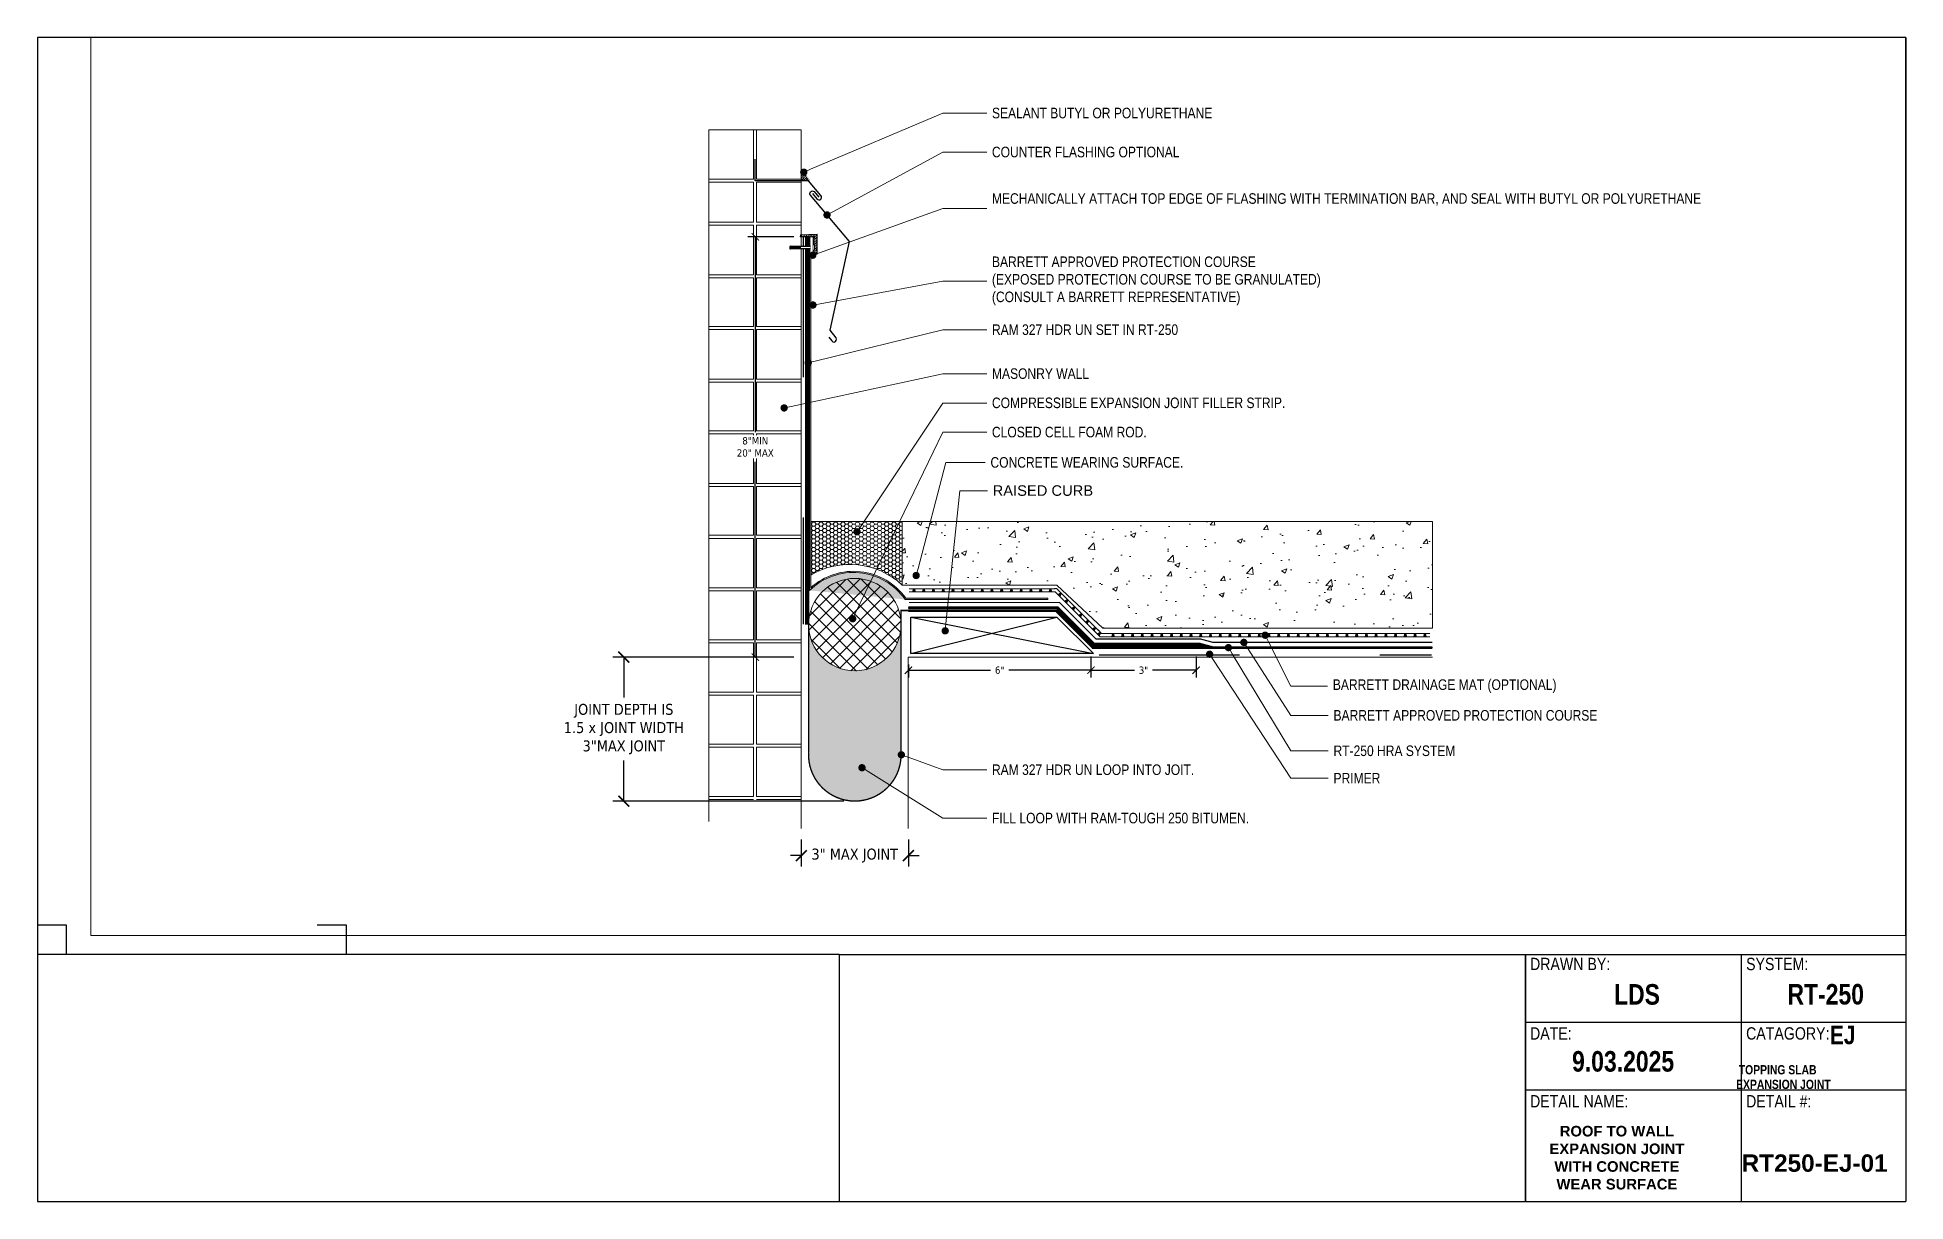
# Paper-space layout '11x17' of a CAD drawing. Header units: inches. Extents: x 0.6 to 16.6, y 0.6 to 10.6.
# The model-space entities are those that its viewports show. They can reach past a viewport. Long polylines and large blocks are cut down to what shows.
import ezdxf
from ezdxf import colors
from ezdxf.entities.mleader import LeaderData, LeaderLine
from ezdxf.math import Vec2, Vec3

# ---------------------------------------------------------------- set-up
doc = ezdxf.new("R2010")
doc.units = ezdxf.units.IN
doc.header["$MEASUREMENT"] = 0
doc.set_wipeout_variables(frame=1)
doc.linetypes.add('Dashed - Dense', pattern=[0.8, 0.5, -0.3])
doc.linetypes.add('DASHED2', pattern=[0.1875, 0.125, -0.0625])
for name, color, linetype, lineweight in [('Dimensions', 20, 'Continuous', 0), ('Drainage Mat', 191, 'Continuous', 0), ('Others', 190, 'Continuous', 0), ('RAM HDR 327', 63, 'Continuous', 0), ('Ram Mastic', 191, 'Continuous', 0), ('RT-250 HRA SYSTEM LIQUID', 241, 'Continuous', 0), ('RT-250 HRA SYSTEM MESH', 3, 'Continuous', 0), ('Text', 20, 'Continuous', 0), ('Title Block Text', 20, 'Continuous', 0)]:
    doc.layers.add(name, color=color, linetype=linetype, lineweight=lineweight)
for name, color, linetype in [('Fastener', 94, 'Continuous'), ('Insulation Border', 8, 'Continuous'), ('Primer', 32, 'DASHED2'), ('SELF ADHERING BUTYL FLASHING TAPE', 10, 'Continuous'), ('Title Block Lines', 7, 'Continuous')]:
    doc.layers.add(name, color=color, linetype=linetype)
doc.layers.add('Metal', color=7, linetype='Continuous', true_color=0x803345)
doc.layers.add('Protection Course', color=7, linetype='Dashed - Dense', lineweight=0, true_color=0x216123)
doc.styles.add('Annotative', font='tahoma.ttf')
doc.styles.add('GENERATED_STYLE_1', font='')
doc.styles.add('GENERATED_STYLE_6', font='')
doc.styles.add('GENERATED_STYLE_8', font='', dxfattribs={"width": 0.8})
doc.styles.get("Standard").update_dxf_attribs({"font": ''})
doc.styles.get('GENERATED_STYLE_1').set_extended_font_data('Arial Narrow')
doc.styles.get('GENERATED_STYLE_6').set_extended_font_data('Arial Narrow', bold=True)
doc.styles.get('GENERATED_STYLE_8').set_extended_font_data('Arial Narrow', bold=True)
doc.styles.get('Standard').set_extended_font_data('Arial Narrow')
doc.dimstyles.new('Annotative', dxfattribs={"dimscale": 0, "dimtxt": 0.09375, "dimasz": 0.09375, "dimexe": 0.09375, "dimexo": 0.09375, "dimgap": 0.0625, "dimtad": 0, "dimtih": 1, "dimtoh": 1, "dimlfac": -1, "dimzin": 3, "dimdsep": 46, "dimlunit": 4, "dimtxsty": 'Annotative', "dimblk": 'ARCHTICK', "dimcen": 0.09, "dimclrd": 256, "dimclre": 256, "dimclrt": 256, "dimadec": 0, "dimazin": 2, "dimtfac": 1, "dimtix": 1, "dimtofl": 0, "dimtmove": 1, "dimatfit": 1, "dimldrblk": 'CLOSEDBLANK', "dimfxl": 1, "dimtfill": 1, "dimtolj": 1, "dimtzin": 0, "dimarcsym": 0})

psp = doc.layouts.new('11x17')

# ---------------------------------------------------------------- texts
at = {"layer": 'Text', "linetype": 'Continuous', "char_height": 0.07936, "attachment_point": 8, "style": 'GENERATED_STYLE_8'}
for s, insert in [('\\A1;\\pxqc;{\\fArial|b1|i0|c0|p34;TOPPING SLAB}', (15.462, 1.694)), ('\\A1;\\pxqc;{\\fArial|b1|i0|c0|p34;EXPANSION JOINT}', (15.511, 1.569))]:
    psp.add_mtext(s, dxfattribs=dict(at, insert=insert))
at = {"layer": 'Title Block Text', "linetype": 'Continuous', "attachment_point": 8, "style": 'GENERATED_STYLE_8'}
for s, insert, char_height in [('\\A1;\\pxqc;{\\fArial|b1|i0|c0|p34;LDS}', (14.259, 2.289), 0.17569), ('\\A1;\\pxqc;{\\fArial|b1|i0|c0|p34;RT-250}', (15.873, 2.29), 0.17569), ('\\A1;\\pxqc;{\\fArial|b1|i0|c0|p34;EJ}', (16.018, 1.951), 0.15872), ('\\A1;{\\fArial|b1|i0|c0|p34;9.03.2025}', (14.14, 1.716), 0.17569)]:
    psp.add_mtext(s, dxfattribs=dict(at, insert=insert, char_height=char_height))
at = {"layer": 'Title Block Text', "linetype": 'Continuous', "style": 'GENERATED_STYLE_6'}
for s, insert, char_height, width, attachment_point in [('\\A1;\\pxqc;{\\fArial|b1|i0|c0|p34;ROOF TO WALL EXPANSION JOINT WITH CONCRETE WEAR SURFACE}', (14.087, 1.255), 0.09063, 1.28859, 2), ('\\A1;\\pxql;{\\fArial|b1|i0|c0|p34;RT250-EJ-01}', (15.154, 0.86), 0.14889, 0.87001, 7)]:
    psp.add_mtext(s, dxfattribs=dict(at, insert=insert, char_height=char_height, width=width, attachment_point=attachment_point))

msp = doc.modelspace()

# ---------------------------------------------------------------- blocks, each defined once
blk = doc.blocks.new('Barrett Title Block LDS')
h = blk.add_hatch()
h.set_pattern_fill('HONEY', color=160, scale=2)
h.set_pattern_definition([(0, (-14.79494, -0.4674), (0.375, 0.2165064), [0.25, -0.5]), (120, (-14.79494, -0.4674), (-0.375, 0.2165064), [0.25, -0.5]), (60, (-14.79494, -0.4674), (8e-17, 0.4330127), [-0.5, 0.25])])
h.paths.add_polyline_path([(7.134, 2.152), (7.147, 2.152), (7.147, 2.143), (7.134, 2.143)])
at = {"layer": 'Ram Mastic'}
h = blk.add_hatch(dxfattribs=at)
h.set_pattern_fill('HONEY', color=256, scale=1.714998)
h.set_pattern_definition([(0, (-13.46107, 1.3637), (0.3215622, 0.185654), [0.214375, -0.4287496]), (120, (-13.46107, 1.3637), (-0.3215622, 0.185654), [0.214375, -0.4287496]), (60, (-13.46107, 1.3637), (7e-17, 0.371308), [-0.4287496, 0.214375])])
h.paths.add_polyline_path([(3.733, 2.342), (3.773, 2.342), (3.773, 2.31), (3.733, 2.31)])
h = blk.add_hatch(dxfattribs=at)
h.set_pattern_fill('HONEY', color=256, scale=1.714998)
h.set_pattern_definition([(0, (-13.63047, 0.7278), (0.3215622, 0.185654), [0.214375, -0.4287496]), (120, (-13.63047, 0.7278), (-0.3215622, 0.185654), [0.214375, -0.4287496]), (60, (-13.63047, 0.7278), (7e-17, 0.371308), [-0.4287496, 0.214375])])
h.paths.add_polyline_path([(3.458, 0.971), (3.498, 0.971), (3.498, 0.916), (3.458, 0.916)])
at = {"layer": 'SELF ADHERING BUTYL FLASHING TAPE', "linetype": 'Continuous'}
h = blk.add_hatch(dxfattribs=at)
h.set_pattern_fill('ANSI31', color=30)
h.set_pattern_definition([(45, (0.74292, 1.41906), (-0.0883883, 0.0883883), [])])
h.paths.add_polyline_path([(6.83, 1.08), (6.835, 1.068), (6.838, 1.057), (6.86, 1.066), (6.858, 1.074), (6.853, 1.086), (6.847, 1.099), (6.838, 1.106), (6.818, 1.099), (6.824, 1.093)])
h = blk.add_hatch(dxfattribs=at)
h.set_pattern_fill('ANSI31', color=30)
h.set_pattern_definition([(45, (0.74292, 1.26022), (-0.0883883, 0.0883883), [])])
h.paths.add_polyline_path([(6.83, 0.921), (6.835, 0.909), (6.838, 0.898), (6.86, 0.908), (6.858, 0.915), (6.853, 0.927), (6.847, 0.94), (6.838, 0.947), (6.818, 0.94), (6.824, 0.934)])
at = {"layer": 'Title Block Lines', "linetype": 'Continuous'}
for p, q in [((16.489, 10.488), (0.51, 10.488)), ((0.51, 10.488), (0.51, 0.533)), ((7.367, 2.647), (16.489, 2.647)), ((13.238, 0.533), (13.238, 2.647)), ((15.086, 0.533), (15.086, 2.647)), ((0.51, 0.533), (16.489, 0.533)), ((3.948, 0.533), (13.903, 0.533))]:
    blk.add_line(p, q, dxfattribs=at)
at = {"layer": 'Title Block Lines'}
for points in [[(16.489, 10.488), (16.489, 0.533)], [(7.367, 2.647), (0.51, 2.647)], [(7.367, 2.647), (7.367, 0.533)], [(13.238, 2.647), (13.238, 0.533)], [(16.489, 2.287), (16.489, 1.41)], [(16.489, 2.287), (16.489, 0.533)], [(16.489, 2.066), (13.238, 2.066)], [(16.489, 1.486), (13.238, 1.486)]]:
    blk.add_lwpolyline(points, dxfattribs=at)
at = {"layer": 'Title Block Lines', "linetype": 'Continuous', "char_height": 0.10572, "attachment_point": 1, "style": 'GENERATED_STYLE_1'}
for s, insert in [('\\A1;\\pxql;DRAWN BY:', (13.276, 2.618)), ('\\A1;\\pxql;SYSTEM:', (15.124, 2.618)), ('\\A1;\\pxql;DATE:', (13.276, 2.024)), ('\\A1;\\pxql;CATAGORY:', (15.124, 2.024)), ('\\A1;\\pxql;DETAIL NAME:', (13.276, 1.444)), ('\\A1;\\pxql;DETAIL #:', (15.124, 1.444))]:
    blk.add_mtext(s, dxfattribs=dict(at, insert=insert))
blk = doc.blocks.new('_Dot')
at = {"color": 0, "linetype": 'ByBlock', "lineweight": -2}
blk.add_line((-0.5, 0), (-1, 0), dxfattribs=at)
at = {"color": 0, "linetype": 'ByBlock', "const_width": 0.5}
blk.add_lwpolyline([(-0.25, 0, 1), (0.25, 0, 1)], format="xyb", close=True, dxfattribs=at)
blk = doc.blocks.new('*U16')
at = {"layer": 'Drainage Mat'}
h = blk.add_hatch(color=256, dxfattribs=at)
h.dxf.hatch_style = 1
h.paths.add_polyline_path([(0.5, 0.34), (0.45, 0.34), (0.36, 0), (0.5, 0), (0.64, 0), (0.55, 0.34)])
at = {"layer": 'Drainage Mat', "linetype": 'Continuous'}
for points in [[(0, 0.34), (1, 0.34)], [(0, 0), (1, 0)]]:
    blk.add_lwpolyline(points, dxfattribs=at)
blk.add_lwpolyline([(0.5, 0.34), (0.45, 0.34), (0.36, 0), (0.5, 0), (0.64, 0), (0.55, 0.34)], close=True, dxfattribs=at)
blk = doc.blocks.new('*U17')
at = {"layer": 'Drainage Mat', "color": 0, "linetype": 'ByBlock', "lineweight": -2, "transparency": 16777216}
for p in [(20.61, 28.24), (21.61, 28.24), (22.61, 28.24), (23.61, 28.24), (24.61, 28.24), (25.61, 28.24), (26.61, 28.24), (27.61, 28.24), (28.61, 28.24), (29.61, 28.24), (30.61, 28.24), (31.61, 28.24), (32.61, 28.24), (33.61, 28.24), (34.61, 28.24)]:
    blk.add_blockref('*U16', p, dxfattribs=at)
blk = doc.blocks.new('*U18')
at = {"layer": 'Drainage Mat'}
h = blk.add_hatch(color=256, dxfattribs=at)
h.dxf.hatch_style = 1
h.paths.add_polyline_path([(0.5, 0.34), (0.45, 0.34), (0.36, 0), (0.5, 0), (0.64, 0), (0.55, 0.34)])
at = {"layer": 'Drainage Mat', "linetype": 'Continuous'}
for points in [[(0, 0.34), (1, 0.34)], [(0, 0), (1, 0)]]:
    blk.add_lwpolyline(points, dxfattribs=at)
blk.add_lwpolyline([(0.5, 0.34), (0.45, 0.34), (0.36, 0), (0.5, 0), (0.64, 0), (0.55, 0.34)], close=True, dxfattribs=at)
blk = doc.blocks.new('*U19')
at = {"layer": 'Drainage Mat', "color": 0, "linetype": 'ByBlock', "lineweight": -2, "transparency": 16777216}
for p in [(41.04, 23.64), (42.04, 23.64), (43.04, 23.64), (44.04, 23.64), (45.04, 23.64), (46.04, 23.64), (47.04, 23.64), (48.04, 23.64), (49.04, 23.64), (50.04, 23.64), (51.04, 23.64), (52.04, 23.64), (53.04, 23.64), (54.04, 23.64), (55.04, 23.64), (56.04, 23.64), (57.04, 23.64), (58.04, 23.64), (59.04, 23.64), (60.04, 23.64), (61.04, 23.64), (62.04, 23.64), (63.04, 23.64), (64.04, 23.64), (65.04, 23.64), (66.04, 23.64), (67.04, 23.64), (68.04, 23.64), (69.04, 23.64), (70.04, 23.64), (71.04, 23.64), (72.04, 23.64), (73.04, 23.64)]:
    blk.add_blockref('*U18', p, dxfattribs=at)
blk = doc.blocks.new('*U20')
at = {"layer": 'Drainage Mat'}
h = blk.add_hatch(color=256, dxfattribs=at)
h.dxf.hatch_style = 1
h.paths.add_polyline_path([(0.5, 0.34), (0.45, 0.34), (0.36, 0), (0.5, 0), (0.64, 0), (0.55, 0.34)])
at = {"layer": 'Drainage Mat', "linetype": 'Continuous'}
for points in [[(0, 0.34), (1, 0.34)], [(0, 0), (1, 0)]]:
    blk.add_lwpolyline(points, dxfattribs=at)
blk.add_lwpolyline([(0.5, 0.34), (0.45, 0.34), (0.36, 0), (0.5, 0), (0.64, 0), (0.55, 0.34)], close=True, dxfattribs=at)
blk = doc.blocks.new('*U21')
at = {"layer": 'Drainage Mat', "color": 0, "linetype": 'ByBlock', "lineweight": -2, "transparency": 16777216}
for p in [(1088.32, 0.32), (1089.32, 0.32), (1090.32, 0.32), (1091.32, 0.32), (1092.32, 0.32), (1093.32, 0.32)]:
    blk.add_blockref('*U20', p, dxfattribs=at)
blk = doc.blocks.new('_ArchTick')
at = {"color": 0, "linetype": 'ByBlock', "const_width": 0.15}
blk.add_lwpolyline([(-0.5, -0.5), (0.5, 0.5)], dxfattribs=at)
blk = doc.blocks.new('*D25')
at = {"layer": 'Defpoints', "color": 0, "transparency": 16777216}
for p in [(20.53, 21.56), (39.27, 22.38), (39.27, 20.21)]:
    blk.add_point(p, dxfattribs=at)
at = {"layer": 'Dimensions', "lineweight": -2, "transparency": 16777216}
for p, q in [((39.27, 21.63), (39.27, 19.46)), ((20.53, 20.81), (20.53, 19.46)), ((20.53, 20.21), (28.96, 20.21)), ((39.27, 20.21), (30.84, 20.21))]:
    blk.add_line(p, q, dxfattribs=at)
at = {"layer": 'Dimensions', "lineweight": -2, "transparency": 16777216, "xscale": 0.75, "yscale": 0.75, "zscale": 0.75, "rotation": 180}
blk.add_blockref('_ArchTick', (20.53, 20.21), dxfattribs=at)
at = {"layer": 'Dimensions', "lineweight": -2, "transparency": 16777216, "xscale": 0.75, "yscale": 0.75, "zscale": 0.75}
blk.add_blockref('_ArchTick', (39.27, 20.21), dxfattribs=at)
at = {"layer": 'Dimensions', "transparency": 16777216, "insert": (29.9, 20.21), "char_height": 0.75, "attachment_point": 5, "style": 'Annotative', "bg_fill": 3, "box_fill_scale": 1.25, "bg_fill_color": 256, "bg_fill_true_color": 13158600, "bg_fill_transparency": 0}
blk.add_mtext('\\A1;6"', dxfattribs=at)
blk = doc.blocks.new('_ClosedBlank')
at = {"color": 0, "linetype": 'ByBlock', "lineweight": -2}
for p, q in [((-1, 0.2), (0, 0)), ((-1, 0.2), (-1, -0.2)), ((0, 0), (-1, -0.2))]:
    blk.add_line(p, q, dxfattribs=at)
blk = doc.blocks.new('*D26')
at = {"layer": 'Defpoints', "color": 0, "transparency": 16777216}
for p in [(39.27, 22.38), (50.07, 22.38), (50.07, 20.21)]:
    blk.add_point(p, dxfattribs=at)
at = {"layer": 'Dimensions', "lineweight": -2, "transparency": 16777216}
for p, q in [((39.27, 21.63), (39.27, 19.46)), ((50.07, 21.63), (50.07, 19.46)), ((39.27, 20.21), (43.73, 20.21)), ((50.07, 20.21), (45.6, 20.21))]:
    blk.add_line(p, q, dxfattribs=at)
at = {"layer": 'Dimensions', "lineweight": -2, "transparency": 16777216, "xscale": 0.75, "yscale": 0.75, "zscale": 0.75, "rotation": 180}
blk.add_blockref('_ArchTick', (39.27, 20.21), dxfattribs=at)
at = {"layer": 'Dimensions', "lineweight": -2, "transparency": 16777216, "xscale": 0.75, "yscale": 0.75, "zscale": 0.75}
blk.add_blockref('_ArchTick', (50.07, 20.21), dxfattribs=at)
at = {"layer": 'Dimensions', "transparency": 16777216, "insert": (44.67, 20.21), "char_height": 0.75, "attachment_point": 5, "style": 'Annotative', "bg_fill": 3, "box_fill_scale": 1.25, "bg_fill_color": 256, "bg_fill_true_color": 13158600, "bg_fill_transparency": 0}
blk.add_mtext('\\A1;3"', dxfattribs=at)
blk = doc.blocks.new('zamac')
blk.add_wipeout([(-2.34, 0.12), (-2.27, 0.14), (0, 0.14), (0, -0.14), (-2.27, -0.14), (-2.34, -0.12)])
at = {"color": 0, "linetype": 'Continuous', "ltscale": 1.75}
for points in [[(-2.27, 0.04), (-2.27, 0.14), (-2.34, 0.12), (-2.34, -0.12), (-2.27, -0.14), (-2.27, -0.04)], [(-2.34, -0.04), (-1.25, -0.04), (-1.25, 0.04), (-2.34, 0.04)], [(-2.27, 0.14), (0, 0.14)], [(0, -0.14), (-2.27, -0.14)]]:
    blk.add_lwpolyline(points, dxfattribs=at)
blk.add_lwpolyline([(0, -0.35), (0, 0.35), (0.02, 0.35, -0.236068), (0.05, 0.34), (0.15, 0.21, -0.162278), (0.16, 0.18), (0.16, -0.18, -0.162278), (0.15, -0.21), (0.05, -0.34, -0.236068), (0.02, -0.35)], format="xyb", close=True, dxfattribs=at)
blk = doc.blocks.new('flat term')
at = {"layer": 'Fastener'}
blk.add_blockref('zamac', (476.02, 15.02), dxfattribs=at)
at = {"layer": 'Drainage Mat'}
blk.add_lwpolyline([(476.02, 13.96), (475.83, 13.96), (475.83, 16.12), (476.02, 16.12)], close=True, dxfattribs=at)
blk.add_wipeout([(476.02, 13.96), (475.83, 13.96), (475.83, 16.12), (476.02, 16.12)]).dxf.layer = 'Fastener'
blk = doc.blocks.new('*D22')
at = {"layer": 'Defpoints', "color": 0, "transparency": 16777216}
for p in [(9.54, 64.68), (4.82, 21.56), (9.54, 21.56)]:
    blk.add_point(p, dxfattribs=at)
at = {"layer": 'Dimensions', "lineweight": -2, "transparency": 16777216}
for p, q in [((8.79, 64.68), (4.07, 64.68)), ((4.82, 64.68), (4.82, 44.65)), ((4.82, 21.56), (4.82, 41.6)), ((8.79, 21.56), (4.07, 21.56))]:
    blk.add_line(p, q, dxfattribs=at)
at = {"layer": 'Dimensions', "lineweight": -2, "transparency": 16777216, "xscale": 0.75, "yscale": 0.75, "zscale": 0.75}
for p, rotation in [((4.82, 64.68), 90), ((4.82, 21.56), 270)]:
    blk.add_blockref('_ArchTick', p, dxfattribs=dict(at, rotation=rotation))
at = {"layer": 'Dimensions', "transparency": 16777216, "insert": (4.82, 43.12), "char_height": 0.75, "attachment_point": 5, "style": 'Annotative', "bg_fill": 3, "box_fill_scale": 1.25, "bg_fill_color": 256, "bg_fill_true_color": 13158600, "bg_fill_transparency": 0}
blk.add_mtext('\\A1;8"MIN\\P20" MAX', dxfattribs=at)
blk = doc.blocks.new('*D23')
at = {"layer": 'Defpoints', "color": 0, "transparency": 16777216}
for p in [(9.54, 21.56), (-8.67, 6.78), (15.03, 6.78)]:
    blk.add_point(p, dxfattribs=at)
at = {"layer": 'Dimensions', "lineweight": -2, "transparency": 16777216}
for p, q in [((8.42, 21.56), (-9.79, 21.56)), ((-8.67, 21.56), (-8.67, 17.41)), ((-8.67, 6.78), (-8.67, 10.94)), ((13.91, 6.78), (-9.79, 6.78))]:
    blk.add_line(p, q, dxfattribs=at)
at = {"layer": 'Dimensions', "lineweight": -2, "transparency": 16777216, "xscale": 1.125, "yscale": 1.125, "zscale": 1.125}
for p, rotation in [((-8.67, 21.56), 90), ((-8.67, 6.78), 270)]:
    blk.add_blockref('_ArchTick', p, dxfattribs=dict(at, rotation=rotation))
at = {"layer": 'Dimensions', "transparency": 16777216, "insert": (-8.67, 14.17), "char_height": 1.125, "attachment_point": 5, "style": 'Annotative', "bg_fill": 3, "box_fill_scale": 1.25, "bg_fill_color": 256, "bg_fill_true_color": 13158600, "bg_fill_transparency": 0}
blk.add_mtext('\\A1;JOINT DEPTH IS\\P1.5 x JOINT WIDTH\\P3"MAX JOINT', dxfattribs=at)
blk = doc.blocks.new('*D24')
at = {"layer": 'Defpoints', "color": 0, "transparency": 16777216}
for p in [(9.54, 3.99), (20.53, 3.99)]:
    blk.add_point(p, dxfattribs=at)
at = {"layer": 'Dimensions', "lineweight": -2, "transparency": 16777216}
for p, q in [((9.54, 2.86), (9.54, 0.06)), ((20.53, 2.86), (20.53, 0.06)), ((9.54, 1.19), (8.42, 1.19)), ((20.53, 1.19), (21.65, 1.19))]:
    blk.add_line(p, q, dxfattribs=at)
at = {"layer": 'Dimensions', "lineweight": -2, "transparency": 16777216, "xscale": 1.125, "yscale": 1.125, "zscale": 1.125}
blk.add_blockref('_ArchTick', (9.54, 1.19), dxfattribs=at)
at = {"layer": 'Dimensions', "lineweight": -2, "transparency": 16777216, "xscale": 1.125, "yscale": 1.125, "zscale": 1.125, "rotation": 180}
blk.add_blockref('_ArchTick', (20.53, 1.19), dxfattribs=at)
at = {"layer": 'Dimensions', "transparency": 16777216, "insert": (15.03, 1.19), "char_height": 1.125, "attachment_point": 5, "style": 'Annotative', "bg_fill": 3, "box_fill_scale": 1.25, "bg_fill_color": 256, "bg_fill_true_color": 13158600, "bg_fill_transparency": 0}
blk.add_mtext('\\A1;3" MAX JOINT', dxfattribs=at)
at = {"layer": 'Defpoints', "color": 0, "transparency": 16777216}
blk.add_point((9.54, 1.19), dxfattribs=at)

# ---------------------------------------------------------------- hatches: boundary and pattern name
at = {"layer": 'Drainage Mat'}
h = msp.add_hatch(dxfattribs=at)
h.set_pattern_fill('ANSI37', color=256, scale=8)
h.set_pattern_definition([(45, (-1052.815, 28.9061), (-0.7071068, 0.7071068), []), (135, (-1052.815, 28.9061), (-0.7071068, -0.7071068), [])])
edge = h.paths.add_edge_path()
edge.add_arc((15.03, 24.872), 4.743, 0, 360)
h = msp.add_hatch(color=256, dxfattribs=at)
h.dxf.hatch_style = 1
h.paths.add_polyline_path([(40.253, 24.09), (40.216, 24.127), (39.908, 23.949), (40.01, 23.847), (40.113, 23.745), (40.29, 24.053)])
at = {"layer": 'Others'}
h = msp.add_hatch(dxfattribs=at)
h.set_pattern_fill('CONCRETE___STRUCTURAL_0002', color=256, style=0, pattern_type=2)
h.set_pattern_definition([(50, (47.1096, 29.8856), (-5.4655, 0.4782), [0.5715, -6.2865]), (355, (47.1096, 29.8856), (-1.0573, 5.7317), [0.4572, -5.0292]), (100.451, (47.565, 29.846), (4.4082, 5.2535), [0.4857, -5.3427]), (46.184, (47.1096, 31.4096), (-8.1324, 1.2613), [0.8572, -9.4297]), (96.636, (47.787, 31.3045), (7.1221, 7.4228), [0.7286, -8.014]), (351.184, (47.11, 31.41), (7.122, 7.4228), [0.6858, -7.5438]), (21, (47.8716, 31.0286), (-4.5484, 3.06796), [0.5715, -6.2865]), (326, (47.8716, 31.0286), (1.8541, 5.5256), [0.4572, -5.0292]), (71.451, (48.2506, 30.773), (6.4025, 2.4577), [0.4857, -5.3427]), (37.5, (47.1096, 29.8856), (0.09266, 2.53665), [0, -4.96824, 0, -5.1054, 0, -5.04825]), (7.5, (47.1096, 29.8856), (2.0046, 3.00542), [0, -2.91084, 0, -4.85394, 0, -1.92405]), (327.5, (45.4103, 29.8856), (-4.06773, 0.17187), [0, -1.905, 0, -5.9436, 0, -7.8867]), (317.5, (44.6483, 29.8856), (4.44388, 0.7628), [0, -2.4765, 0, -3.94716, 0, -5.6007])])
h.paths.add_polyline_path([(74.323, 35.487), (19.897, 35.487), (19.897, 28.952), (35.756, 28.952), (40.48, 24.52), (41.26, 24.52), (43.617, 24.52), (51.269, 24.52), (52.763, 24.52), (74.323, 24.52)])
at = {"layer": 'Protection Course'}
h = msp.add_hatch(dxfattribs=at)
h.set_pattern_fill('AGGREGAT', color=256, scale=0.3, pattern_type=2)
h.set_pattern_definition([(0, (-1052.80996, 28.92298), (0.3, 0.3), [0.03, -0.045, 0.015, -0.045, 0.015, -0.15]), (0, (-1052.65996, 28.95298), (0.3, 0.3), [0.015, -0.285]), (0, (-1052.74996, 28.96798), (0.3, 0.3), [0.015, -0.03, 0.015, -0.24]), (0, (-1052.59996, 28.98298), (0.3, 0.3), [0.03, -0.27]), (0, (-1052.56996, 28.99798), (0.3, 0.3), [0.015, -0.285]), (0, (-1052.65996, 29.02798), (0.3, 0.3), [0.03, -0.27]), (0, (-1052.80996, 29.04298), (0.3, 0.3), [0.015, -0.03, 0.015, -0.075, 0.045, -0.12]), (0, (-1052.59996, 29.07298), (0.3, 0.3), [0.03, -0.27]), (0, (-1052.77996, 29.08798), (0.3, 0.3), [0.03, -0.015, 0.015, -0.12, 0.015, -0.105]), (0, (-1052.79496, 29.10298), (0.3, 0.3), [0.015, -0.285]), (0, (-1052.68996, 29.11798), (0.3, 0.3), [0.015, -0.015, 0.015, -0.255]), (0, (-1052.73496, 29.13298), (0.3, 0.3), [0.015, -0.285]), (0, (-1052.53996, 29.14798), (0.3, 0.3), [0.015, -0.285]), (0, (-1052.67496, 29.16298), (0.3, 0.3), [0.015, -0.12, 0.015, -0.15]), (0, (-1052.67496, 29.17798), (0.3, 0.3), [0.03, -0.27]), (0, (-1052.61496, 29.19298), (0.3, 0.3), [0.03, -0.27]), (0, (-1052.79496, 29.20798), (0.3, 0.3), [0.015, -0.18, 0.03, -0.075]), (90, (-1052.80996, 29.05798), (-0.3, 0.3), [0.06, -0.06, 0.03, -0.15]), (90, (-1052.79496, 29.05798), (-0.3, 0.3), [0.015, -0.105, 0.03, -0.15]), (90, (-1052.77996, 28.98298), (-0.3, 0.3), [0.045, -0.255]), (90, (-1052.76496, 28.98298), (-0.3, 0.3), [0.03, -0.27]), (90, (-1052.74996, 28.93798), (-0.3, 0.3), [0.015, -0.18, 0.015, -0.015, 0.03, -0.045]), (90, (-1052.71996, 28.93798), (-0.3, 0.3), [0.015, -0.105, 0.015, -0.165]), (90, (-1052.70496, 29.05798), (-0.3, 0.3), [0.03, -0.045, 0.015, -0.015, 0.03, -0.165]), (90, (-1052.68996, 28.99798), (-0.3, 0.3), [0.03, -0.165, 0.015, -0.09]), (90, (-1052.67496, 28.93798), (-0.3, 0.3), [0.015, -0.015, 0.03, -0.24]), (90, (-1052.64496, 29.13298), (-0.3, 0.3), [0.015, -0.285]), (90, (-1052.62996, 29.13298), (-0.3, 0.3), [0.03, -0.03, 0.015, -0.015, 0.03, -0.18]), (90, (-1052.61496, 28.99798), (-0.3, 0.3), [0.015, -0.015, 0.015, -0.03, 0.015, -0.21]), (90, (-1052.56996, 29.10298), (-0.3, 0.3), [0.06, -0.24]), (90, (-1052.55496, 29.07298), (-0.3, 0.3), [0.06, -0.045, 0.03, -0.165]), (90, (-1052.53996, 28.95298), (-0.3, 0.3), [0.015, -0.045, 0.03, -0.21]), (90, (-1052.52496, 28.98298), (-0.3, 0.3), [0.045, -0.255]), (45, (-1052.68996, 28.92298), (0, 0.3), [0.021213, -0.40305107]), (45, (-1052.52496, 28.93798), (0, 0.3), [0.021213, -0.36062507, 0.021213, -0.021213]), (45, (-1052.71996, 28.95298), (0, 0.3), [0.021213, -0.169704, 0.021213, -0.21213407]), (45, (-1052.64496, 28.95298), (0, 0.3), [0.021213, -0.33941207, 0.021213, -0.042426]), (45, (-1052.62996, 28.95298), (0, 0.3), [0.042426, -0.169704, 0.042426, -0.16970807]), (45, (-1052.70496, 28.98298), (0, 0.3), [0.02121, -0.19092, 0.02121, -0.02121, 0.02121, -0.148504069]), (45, (-1052.55496, 28.99798), (0, 0.3), [0.021213, -0.021213, 0.021213, -0.36062507]), (45, (-1052.76496, 29.01298), (0, 0.3), [0.021213, -0.254556, 0.021213, -0.12728207]), (45, (-1052.52496, 29.04298), (0, 0.3), [0.02121, -0.02121, 0.02121, -0.084852, 0.02121, -0.254572069]), (45, (-1052.70496, 29.08798), (0, 0.3), [0.021213, -0.40305107]), (45, (-1052.77996, 29.10298), (0, 0.3), [0.0424263, -0.38183777]), (45, (-1052.80996, 29.13298), (0, 0.3), [0.021213, -0.021213, 0.021213, -0.36062507]), (45, (-1052.64496, 29.17798), (0, 0.3), [0.021213, -0.40305107]), (45, (-1052.55496, 29.20798), (0, 0.3), [0.021213, -0.40305107]), (135, (-1052.67496, 28.95298), (2e-17, 0.3), [0.021213, -0.40305107]), (135, (-1052.65996, 28.95298), (2e-17, 0.3), [0.021213, -0.40305107]), (135, (-1052.74996, 28.96798), (2e-17, 0.3), [0.021213, -0.084852, 0.042426, -0.27577307]), (135, (-1052.80996, 28.96798), (2e-17, 0.3), [0.021213, -0.40305107]), (135, (-1052.61496, 29.01298), (2e-17, 0.3), [0.021213, -0.16970562, 0.021213, -0.21213245]), (135, (-1052.59996, 29.01298), (2e-17, 0.3), [0.02121, -0.12729, 0.02121, -0.12726, 0.02121, -0.106084069]), (135, (-1052.77996, 29.02798), (2e-17, 0.3), [0.021213, -0.40305107]), (135, (-1052.53996, 29.04298), (2e-17, 0.3), [0.04242, -0.106065, 0.02121, -0.02121, 0.02121, -0.212149069]), (135, (-1052.73496, 29.08798), (2e-17, 0.3), [0.021213, -0.40305107]), (135, (-1052.61496, 29.08798), (2e-17, 0.3), [0.0424263, -0.38183777]), (135, (-1052.59996, 29.08798), (2e-17, 0.3), [0.021213, -0.40305107]), (135, (-1052.68996, 29.11798), (2e-17, 0.3), [0.021213, -0.40305107]), (135, (-1052.77996, 29.16298), (2e-17, 0.3), [0.021213, -0.40305107]), (135, (-1052.53996, 29.16298), (2e-17, 0.3), [0.021213, -0.40305107]), (26.565051, (-1052.77996, 28.92298), (0.3, 1e-10), [0.03354, -0.63728039]), (26.565051, (-1052.80996, 28.95298), (0.3, 1e-10), [0.03354, -0.63728039]), (26.565051, (-1052.80996, 28.96798), (0.3, 1e-10), [0.03354, -0.63728039]), (26.565051, (-1052.73496, 28.96798), (0.3, 1e-10), [0.03354, -0.63728039]), (26.565051, (-1052.74996, 29.02798), (0.3, 1e-10), [0.03354, -0.63728039]), (26.565051, (-1052.74996, 29.04298), (0.3, 1e-10), [0.03354, -0.63728039]), (26.565051, (-1052.68996, 29.10298), (0.3, 1e-10), [0.03354, -0.63728039]), (26.565051, (-1052.67496, 29.11798), (0.3, 1e-10), [0.03354, -0.63728039]), (26.565051, (-1052.79496, 29.14798), (0.3, 1e-10), [0.03354, -0.63728039]), (26.565051, (-1052.70496, 29.14798), (0.3, 1e-10), [0.03354, -0.63728039]), (63.434949, (-1052.55496, 28.92298), (2e-11, 0.3), [0.03354, -0.63728039]), (63.434949, (-1052.62996, 28.96798), (2e-11, 0.3), [0.03354, -0.63728039]), (63.434949, (-1052.67496, 28.99798), (2e-11, 0.3), [0.03354, -0.63728039]), (63.434949, (-1052.62996, 29.04298), (2e-11, 0.3), [0.03354, -0.63728039]), (63.434949, (-1052.61496, 29.04298), (2e-11, 0.3), [0.03354, -0.63728039]), (63.434949, (-1052.71996, 29.08798), (2e-11, 0.3), [0.03354, -0.63728039]), (63.434949, (-1052.74996, 29.10298), (2e-11, 0.3), [0.03354, -0.63728039]), (63.434949, (-1052.62996, 29.16298), (2e-11, 0.3), [0.03354, -0.63728039]), (63.434949, (-1052.74996, 29.19298), (2e-11, 0.3), [0.03354, -0.63728039]), (116.565051, (-1052.79496, 29.10298), (-1e-10, 0.3), [0.03354, -0.63728039]), (116.565051, (-1052.61496, 29.10298), (-1e-10, 0.3), [0.03354, -0.63728039]), (116.565051, (-1052.80996, 29.11798), (-1e-10, 0.3), [0.03354, -0.63728039]), (116.565051, (-1052.56996, 29.16298), (-1e-10, 0.3), [0.03354, -0.63728039]), (116.565051, (-1052.76496, 29.17798), (-1e-10, 0.3), [0.03354, -0.63728039]), (116.565051, (-1052.70496, 29.19298), (-1e-10, 0.3), [0.03354, -0.63728039]), (153.434949, (-1052.68996, 28.92298), (-0.3, 1e-10), [0.03354, -0.63728039]), (153.434949, (-1052.74996, 28.95298), (-0.3, 1e-10), [0.03354, -0.63728039]), (153.434949, (-1052.53996, 28.96798), (-0.3, 1e-10), [0.03354, -0.63728039]), (153.434949, (-1052.56996, 28.99798), (-0.3, 1e-10), [0.03354, -0.63728039]), (153.434949, (-1052.68996, 29.02798), (-0.3, 1e-10), [0.03354, -0.63728039]), (153.434949, (-1052.76496, 29.04298), (-0.3, 1e-10), [0.03354, -0.63728039]), (153.434949, (-1052.67496, 29.04298), (-0.3, 1e-10), [0.03354, -0.63728039]), (153.434949, (-1052.71996, 29.07298), (-0.3, 1e-10), [0.03354, -0.63728039]), (153.434949, (-1052.71996, 29.14798), (-0.3, 1e-10), [0.03354, -0.63728039]), (153.434949, (-1052.80996, 29.20798), (-0.3, 1e-10), [0.03354, -0.63728039]), (153.434949, (-1052.62996, 29.20798), (-0.3, 1e-10), [0.03354, -0.63728039]), (153.434949, (-1052.59996, 29.20798), (-0.3, 1e-10), [0.03354, -0.63728039])])
edge = h.paths.add_edge_path()
edge.add_line((34.86, 27.475), (34.86, 27.6))
edge.add_line((34.86, 27.6), (20.27, 27.6))
edge.add_arc((14.907, 23.775), 6.588, 35.50098, 131.89388)
edge.add_line((10.508, 28.679), (10.508, 64.682))
edge.add_line((10.508, 64.682), (10.383, 64.682))
edge.add_line((10.383, 64.682), (10.383, 28.396))
edge.add_arc((14.904, 23.773), 6.466, 34.93176, 134.36326, ccw=False)
edge.add_line((20.204, 27.475), (34.86, 27.475))
at = {"layer": 'Ram Mastic'}
h = msp.add_hatch(dxfattribs=at)
h.set_pattern_fill('ZIGZAG', color=256)
h.set_pattern_definition([(0, (-1052.80996, 28.92298), (0.125, 0.125), [0.125, -0.125]), (90, (-1052.68496, 28.92298), (-0.125, 0.125), [0.125, -0.125])])
h.paths.add_polyline_path([(10.33, 70.538), (9.532, 71.705), (9.532, 70.418), (10.33, 70.418)])
at = {"layer": 'Ram Mastic', "linetype": 'Continuous'}
h = msp.add_hatch(dxfattribs=at)
h.set_pattern_fill('HONEY', color=256, scale=2, style=0)
h.set_pattern_definition([(0, (-1052.80996, 28.92298), (0.375, 0.21650635), [0.25, -0.5]), (120, (-1052.80996, 28.92298), (-0.375, 0.21650635), [0.25, -0.5]), (60, (-1052.80996, 28.92298), (8e-17, 0.4330127), [-0.5, 0.25])])
edge = h.paths.add_edge_path()
edge.add_line((19.897, 35.487), (19.897, 28.955))
edge.add_arc((14.517, 23.151), 7.914, 47.17605, 120.44078)
edge.add_line((10.508, 29.974), (10.508, 35.487))
edge.add_line((10.508, 35.487), (19.897, 35.487))
at = {"layer": 'RT-250 HRA SYSTEM LIQUID', "ltscale": 1.5}
msp.add_hatch(color=256, dxfattribs=at).paths.add_polyline_path([(10.292, 24.889), (10.292, 11.788, 1.0514358), (19.778, 11.788), (19.778, 24.889, -1)])

# ---------------------------------------------------------------- linework, layer by layer
at = {"layer": 'Drainage Mat'}
for points in [[(34.614, 28.244), (20.614, 28.244)], [(35.856, 28.487), (35.75, 28.587), (35.525, 28.586)], [(39.608, 24.249), (35.614, 28.244)], [(39.754, 24.103), (40.213, 23.644), (41.041, 23.644)], [(39.997, 24.346), (40.356, 23.987), (41.041, 23.987)], [(73.968, 23.644), (41.041, 23.644)]]:
    msp.add_lwpolyline(points, dxfattribs=at)
at = {"layer": 'Drainage Mat', "linetype": 'Continuous'}
msp.add_lwpolyline([(40.253, 24.09), (40.216, 24.127), (39.908, 23.949), (40.01, 23.847), (40.113, 23.745), (40.29, 24.053)], close=True, dxfattribs=at)
at = {"layer": 'Insulation Border', "linetype": 'Continuous', "flags": 128}
msp.add_lwpolyline([(20.792, 25.671), (35.785, 25.671), (39.532, 21.923), (20.792, 21.923)], close=True, dxfattribs=at)
at = {"layer": 'Metal'}
for points in [[(10.689, 69.117), (11.15, 68.571, 0.9999993), (11.565, 68.921), (10.287, 70.437), (4.805, 70.437), (4.805, 72.643)], [(12.375, 54.39), (12.672, 53.993, 1.0000004), (13.107, 54.317), (12.515, 55.112), (14.492, 64.188), (10.482, 68.942, -0.9186463), (10.864, 69.325), (11.358, 68.746)]]:
    msp.add_lwpolyline(points, format="xyb", dxfattribs=at)
at = {"layer": 'Others'}
for p, q in [((0.068, 75.667), (0.068, 45.439)), ((9.542, 75.667), (0.068, 75.667)), ((4.649, 70.585), (4.649, 75.667)), ((4.962, 70.585), (4.962, 75.667)), ((9.542, 3.987), (9.542, 75.667)), ((0.068, 70.585), (4.649, 70.585)), ((0.068, 70.272), (4.649, 70.272)), ((4.649, 66.179), (4.649, 70.272)), ((4.962, 70.585), (9.542, 70.585)), ((4.962, 70.272), (9.542, 70.272)), ((4.962, 66.179), (4.962, 70.272)), ((0.068, 66.179), (4.649, 66.179)), ((0.068, 65.866), (4.649, 65.866)), ((4.649, 60.784), (4.649, 65.866)), ((4.962, 66.179), (9.542, 66.179)), ((4.962, 65.866), (9.542, 65.866)), ((4.962, 60.784), (4.962, 65.866)), ((0.068, 60.784), (4.649, 60.784)), ((0.068, 60.471), (4.649, 60.471)), ((4.649, 55.471), (4.649, 60.471)), ((4.962, 60.784), (9.542, 60.784)), ((4.962, 60.471), (9.542, 60.471)), ((4.962, 55.471), (4.962, 60.471)), ((0.068, 55.471), (4.649, 55.471)), ((0.068, 55.158), (4.649, 55.158)), ((4.649, 50.076), (4.649, 55.158)), ((4.962, 55.471), (9.542, 55.471)), ((4.962, 55.158), (9.542, 55.158)), ((4.962, 50.076), (4.962, 55.158)), ((0.068, 50.076), (4.649, 50.076)), ((4.962, 50.076), (9.542, 50.076)), ((0.068, 49.763), (4.649, 49.763)), ((4.649, 44.763), (4.649, 49.763)), ((4.962, 49.763), (9.542, 49.763)), ((4.962, 44.763), (4.962, 49.763)), ((0.068, 45.439), (0.068, 4.697)), ((0.068, 44.763), (4.649, 44.763)), ((0.068, 44.45), (4.649, 44.45)), ((4.649, 39.368), (4.649, 44.45)), ((4.962, 44.763), (9.542, 44.763)), ((4.962, 44.45), (9.542, 44.45)), ((4.962, 39.368), (4.962, 44.45)), ((0.068, 39.368), (4.649, 39.368)), ((0.068, 39.055), (4.649, 39.055)), ((4.649, 34.055), (4.649, 39.055)), ((4.962, 39.368), (9.542, 39.368)), ((4.962, 39.055), (9.542, 39.055)), ((4.962, 34.055), (4.962, 39.055)), ((19.897, 30.349), (19.897, 35.487)), ((74.323, 35.487), (19.897, 35.487)), ((0.068, 34.055), (4.649, 34.055)), ((0.068, 33.742), (4.649, 33.742)), ((4.649, 28.66), (4.649, 33.742)), ((4.962, 34.055), (9.542, 34.055)), ((4.962, 33.742), (9.542, 33.742)), ((4.962, 28.66), (4.962, 33.742)), ((0.068, 28.66), (4.649, 28.66)), ((0.068, 28.347), (4.649, 28.347)), ((4.649, 23.347), (4.649, 28.347)), ((4.962, 28.66), (9.542, 28.66)), ((4.962, 28.347), (9.542, 28.347)), ((4.962, 23.347), (4.962, 28.347)), ((0.068, 23.347), (4.649, 23.347)), ((0.068, 23.034), (4.649, 23.034)), ((4.649, 17.952), (4.649, 23.034)), ((4.962, 23.347), (9.542, 23.347)), ((4.962, 23.034), (9.542, 23.034)), ((4.962, 17.952), (4.962, 23.034)), ((74.323, 21.56), (20.528, 21.56)), ((20.528, 21.56), (20.528, 3.987)), ((0.068, 17.952), (4.649, 17.952)), ((0.068, 17.639), (4.649, 17.639)), ((4.649, 12.639), (4.649, 17.639)), ((4.962, 17.952), (9.542, 17.952)), ((4.962, 17.639), (9.542, 17.639)), ((4.962, 12.639), (4.962, 17.639)), ((0.068, 12.639), (4.649, 12.639)), ((0.068, 12.326), (4.649, 12.326)), ((4.649, 7.244), (4.649, 12.326)), ((4.962, 12.639), (9.542, 12.639)), ((4.962, 12.326), (9.542, 12.326)), ((4.962, 7.244), (4.962, 12.326)), ((0.068, 9.417), (0.068, 4.697)), ((0.068, 7.244), (4.649, 7.244)), ((0.068, 6.931), (4.649, 6.931)), ((4.962, 7.244), (9.542, 7.244)), ((4.962, 6.931), (9.542, 6.931))]:
    msp.add_line(p, q, dxfattribs=at)
at = {"layer": 'Others', "flags": 128}
msp.add_lwpolyline([(74.323, 35.487), (19.897, 35.487), (19.897, 28.952), (35.756, 28.952), (40.48, 24.52), (41.26, 24.52), (43.617, 24.52), (51.269, 24.52), (52.763, 24.52), (74.323, 24.52)], close=True, dxfattribs=at)
at = {"layer": 'Primer', "ltscale": 0.2}
for points in [[(9.719, 64.682), (9.719, 24.935)], [(40.114, 21.782), (74.229, 21.782)]]:
    msp.add_lwpolyline(points, dxfattribs=at)
at = {"layer": 'Protection Course', "linetype": 'Continuous'}
msp.add_lwpolyline([(34.86, 27.475), (34.86, 27.6), (20.27, 27.6, 0.4472844), (10.508, 28.679), (10.508, 64.682), (10.383, 64.682), (10.383, 28.396, -0.4632913), (20.204, 27.475), (34.86, 27.475)], format="xyb", dxfattribs=at)
at = {"layer": 'Protection Course'}
msp.add_lwpolyline([(10.383, 64.682), (10.383, 64.682), (10.953, 64.682)], dxfattribs=at)
at = {"layer": 'RAM HDR 327', "linetype": 'Continuous'}
msp.add_line((10.292, 24.889), (10.292, 11.771), dxfattribs=at)
at = {"layer": 'RAM HDR 327', "linetype": 'Continuous', "const_width": 0.14}
msp.add_lwpolyline([(10.292, 64.682), (10.292, 11.771)], dxfattribs=at)
msp.add_lwpolyline([(10.292, 11.771, 1.0514358), (19.778, 11.771)], format="xyb", dxfattribs=at)
at = {"layer": 'Ram Mastic'}
msp.add_lwpolyline([(19.897, 35.487), (19.897, 28.955, 0.3310317), (10.508, 29.974), (10.508, 35.487)], format="xyb", close=True, dxfattribs=at)
at = {"layer": 'Ram Mastic', "linetype": 'Continuous'}
msp.add_circle((15.035, 24.889), 4.743, dxfattribs=at)
at = {"layer": 'RT-250 HRA SYSTEM LIQUID', "ltscale": 1.5, "const_width": 0.3}
for points in [[(10.067, 64.682), (10.067, 24.892)], [(74.323, 22.53), (51.732, 22.53), (50.433, 22.882), (39.565, 22.882), (35.819, 26.627), (20.528, 26.627)], [(51.555, 22.578), (39.447, 22.578), (35.7, 26.325), (20.528, 26.325)], [(51.732, 22.53), (39.386, 22.53)]]:
    msp.add_lwpolyline(points, dxfattribs=at)

# ---------------------------------------------------------------- block references
at = {"layer": 'Drainage Mat'}
for name in ['*U17', '*U19']:
    msp.add_blockref(name, (0, 0), dxfattribs=at)
at = {"layer": 'Drainage Mat', "rotation": 315.0000000000033}
msp.add_blockref('*U21', (-734.172, 797.578), dxfattribs=at)

# ---------------------------------------------------------------- leaders
at = {"layer": 'Text'}
ml = msp.add_multileader_mtext('Standard', dxfattribs=at)
ml.set_content('SEALANT BUTYL OR POLYURETHANE', color=256)
ml.set_leader_properties(color=256, lineweight=0)
ml.set_arrow_properties(name='DOT')
ml.build(insert=Vec2(0, 0))
ml.multileader.update_dxf_attribs({"text_left_attachment_type": 2, "text_right_attachment_type": 2, "dogleg_length": 0.36, "arrow_head_size": 0.75, "scale": 12})
ctx = ml.context
ctx.base_point, ctx.scale, ctx.char_height, ctx.arrow_head_size, ctx.landing_gap_size, ctx.plane_origin = Vec3(28.571, 77.363), 12, 1.08, 0.75, 0.54, Vec3(9.798, 71.316)
ctx.left_attachment, ctx.right_attachment = 2, 2
notes = []
notes.append((ctx, [(0, (1, 1, 0), (24.071, 77.363), (1, 0), 4.5, [(0, [(9.798, 71.316)], 0, [])])]))
ctx.mtext.insert, ctx.mtext.flow_direction = Vec3(29.111, 77.922), 5
ml = msp.add_multileader_mtext('Standard', dxfattribs=at)
ml.set_content('COUNTER FLASHING OPTIONAL', color=256)
ml.set_leader_properties(color=256, lineweight=0)
ml.set_arrow_properties(name='DOT')
ml.build(insert=Vec2(0, 0))
ml.multileader.update_dxf_attribs({"text_left_attachment_type": 2, "text_right_attachment_type": 2, "dogleg_length": 0.36, "arrow_head_size": 0.75, "scale": 12})
ctx = ml.context
ctx.base_point, ctx.scale, ctx.char_height, ctx.arrow_head_size, ctx.landing_gap_size, ctx.plane_origin = Vec3(28.571, 73.363), 12, 1.08, 0.75, 0.54, Vec3(12.184, 66.924)
ctx.left_attachment, ctx.right_attachment = 2, 2
notes.append((ctx, [(0, (1, 1, 0), (24.071, 73.363), (1, 0), 4.5, [(0, [(12.184, 66.924)], 0, [])])]))
ctx.mtext.insert, ctx.mtext.flow_direction = Vec3(29.111, 73.922), 5
ml = msp.add_multileader_mtext('Standard', dxfattribs=at)
ml.set_content('RAM 327 HDR UN SET IN RT-250', color=256)
ml.set_leader_properties(color=256, lineweight=0)
ml.set_arrow_properties(name='DOT')
ml.build(insert=Vec2(0, 0))
ml.multileader.update_dxf_attribs({"text_left_attachment_type": 2, "text_right_attachment_type": 2, "dogleg_length": 0.36, "arrow_head_size": 0.75, "scale": 12})
ctx = ml.context
ctx.base_point, ctx.scale, ctx.char_height, ctx.arrow_head_size, ctx.landing_gap_size, ctx.plane_origin = Vec3(28.571, 55.136), 12, 1.08, 0.75, 0.54, Vec3(11.042, 50.111)
ctx.left_attachment, ctx.right_attachment = 2, 2
notes.append((ctx, [(0, (1, 1, 0), (24.071, 55.136), (1, 0), 4.5, [(0, [(10.253, 51.75)], 0, [])])]))
ctx.mtext.insert, ctx.mtext.flow_direction = Vec3(29.111, 55.695), 5
ml = msp.add_multileader_mtext('Standard', dxfattribs=at)
ml.set_content('MASONRY WALL', color=256)
ml.set_leader_properties(color=256, lineweight=0)
ml.set_arrow_properties(name='DOT')
ml.build(insert=Vec2(0, 0))
ml.multileader.update_dxf_attribs({"text_left_attachment_type": 2, "text_right_attachment_type": 2, "dogleg_length": 0.36, "arrow_head_size": 0.75, "scale": 12})
ctx = ml.context
ctx.base_point, ctx.scale, ctx.char_height, ctx.arrow_head_size, ctx.landing_gap_size, ctx.plane_origin = Vec3(28.571, 50.628), 12, 1.08, 0.75, 0.54, Vec3(0.068, 55.471)
ctx.left_attachment, ctx.right_attachment = 2, 2
notes.append((ctx, [(1, (1, 1, 0), (24.071, 50.628), (1, 0), 4.5, [(0, [(7.782, 47.125)], 0, [])])]))
ctx.mtext.insert, ctx.mtext.flow_direction = Vec3(29.111, 51.187), 5
ml = msp.add_multileader_mtext('Standard', dxfattribs=at)
ml.set_content('COMPRESSIBLE EXPANSION JOINT FILLER STRIP.', color=256)
ml.set_leader_properties(color=256, lineweight=0)
ml.set_arrow_properties(name='DOT')
ml.build(insert=Vec2(0, 0))
ml.multileader.update_dxf_attribs({"text_left_attachment_type": 2, "text_right_attachment_type": 2, "dogleg_length": 0.36, "arrow_head_size": 0.75, "scale": 12})
ctx = ml.context
ctx.base_point, ctx.scale, ctx.char_height, ctx.arrow_head_size, ctx.landing_gap_size, ctx.plane_origin = Vec3(28.571, 47.628), 12, 1.08, 0.75, 0.54, Vec3(18.152, 34.415)
ctx.left_attachment, ctx.right_attachment = 2, 2
notes.append((ctx, [(0, (1, 1, 0), (24.071, 47.628), (1, 0), 4.5, [(0, [(15.263, 34.415)], 0, [])])]))
ctx.mtext.insert, ctx.mtext.flow_direction = Vec3(29.111, 48.187), 5
ml = msp.add_multileader_mtext('Standard', dxfattribs=at)
ml.set_content('CLOSED CELL FOAM ROD.', color=256)
ml.set_leader_properties(color=256, lineweight=0)
ml.set_arrow_properties(name='DOT')
ml.build(insert=Vec2(0, 0))
ml.multileader.update_dxf_attribs({"text_left_attachment_type": 2, "text_right_attachment_type": 2, "dogleg_length": 0.36, "arrow_head_size": 0.75, "scale": 12})
ctx = ml.context
ctx.base_point, ctx.scale, ctx.char_height, ctx.arrow_head_size, ctx.landing_gap_size, ctx.plane_origin = Vec3(28.571, 44.628), 12, 1.08, 0.75, 0.54, Vec3(11.15, 27.609)
ctx.left_attachment, ctx.right_attachment = 2, 2
notes.append((ctx, [(1, (1, 1, 0), (24.071, 44.628), (1, 0), 4.5, [(0, [(14.817, 25.492)], 0, [])])]))
ctx.mtext.insert, ctx.mtext.flow_direction = Vec3(29.111, 45.187), 5
ml = msp.add_multileader_mtext('Standard', dxfattribs=at)
ml.set_content('CONCRETE WEARING SURFACE.', color=256)
ml.set_leader_properties(color=256, lineweight=0)
ml.set_arrow_properties(name='DOT')
ml.build(insert=Vec2(0, 0))
ml.multileader.update_dxf_attribs({"text_left_attachment_type": 2, "text_right_attachment_type": 2, "dogleg_length": 0.36, "arrow_head_size": 0.75, "scale": 12})
ctx = ml.context
ctx.base_point, ctx.scale, ctx.char_height, ctx.arrow_head_size, ctx.landing_gap_size, ctx.plane_origin = Vec3(28.418, 41.521), 12, 1.08, 0.75, 0.54, Vec3(18.471, 30.615)
ctx.left_attachment, ctx.right_attachment = 2, 2
notes.append((ctx, [(0, (1, 1, 0), (24.376, 41.521), (1, 0), 4.042, [(0, [(21.332, 29.929)], 0, [])])]))
ctx.mtext.insert, ctx.mtext.flow_direction = Vec3(28.958, 42.079), 5
ml = msp.add_multileader_mtext('Standard', dxfattribs=at)
ml.set_content('\\A1;{\\fArial|b0|i0|c0|p34;\\C256;RAISED CURB}', color=256)
ml.set_leader_properties(color=256, lineweight=0)
ml.set_arrow_properties(name='DOT')
ml.build(insert=Vec2(0, 0))
ml.multileader.update_dxf_attribs({"text_left_attachment_type": 2, "text_right_attachment_type": 2, "dogleg_length": 0.36, "arrow_head_size": 0.75, "scale": 12})
ctx = ml.context
ctx.base_point, ctx.scale, ctx.char_height, ctx.arrow_head_size, ctx.landing_gap_size, ctx.plane_origin = Vec3(28.642, 38.628), 12, 1.08, 0.75, 0.54, Vec3(26.137, 24.666)
ctx.left_attachment, ctx.right_attachment = 2, 2
notes.append((ctx, [(0, (1, 1, 0), (25.8, 38.628), (1, 0), 2.843, [(0, [(24.315, 24.254)], 0, [])])]))
ctx.mtext.insert, ctx.mtext.flow_direction = Vec3(29.182, 39.187), 5
ml = msp.add_multileader_mtext('Standard', dxfattribs=at)
ml.set_content('BARRETT APPROVED PROTECTION COURSE', color=256)
ml.set_leader_properties(color=256, lineweight=0)
ml.set_arrow_properties(name='DOT')
ml.build(insert=Vec2(0, 0))
ml.multileader.update_dxf_attribs({"text_left_attachment_type": 2, "text_right_attachment_type": 2, "dogleg_length": 0.36, "arrow_head_size": 0.75, "scale": 12})
ctx = ml.context
ctx.base_point, ctx.scale, ctx.char_height, ctx.arrow_head_size, ctx.landing_gap_size, ctx.plane_origin = Vec3(63.625, 15.566), 12, 1.08, 0.75, 0.54, Vec3(53.116, 17.503)
ctx.left_attachment, ctx.right_attachment = 2, 2
notes.append((ctx, [(0, (1, 1, 0), (59.802, 15.566), (1, 0), 3.823, [(0, [(54.963, 23.067)], 0, [])])]))
ctx.mtext.insert, ctx.mtext.flow_direction = Vec3(64.165, 16.125), 5
ml = msp.add_multileader_mtext('Standard', dxfattribs=at)
ml.set_content('BARRETT DRAINAGE MAT (OPTIONAL)', color=256)
ml.set_leader_properties(color=256, lineweight=0)
ml.set_arrow_properties(name='DOT')
ml.build(insert=Vec2(0, 0))
ml.multileader.update_dxf_attribs({"text_left_attachment_type": 2, "text_right_attachment_type": 2, "dogleg_length": 0.36, "arrow_head_size": 0.75, "scale": 12})
ctx = ml.context
ctx.base_point, ctx.scale, ctx.char_height, ctx.arrow_head_size, ctx.landing_gap_size, ctx.plane_origin = Vec3(63.556, 18.566), 12, 1.08, 0.75, 0.54, Vec3(53.955, 12.917)
ctx.left_attachment, ctx.right_attachment = 2, 2
notes.append((ctx, [(0, (1, 1, 0), (59.802, 18.566), (1, 0), 3.753, [(0, [(57.146, 23.805)], 0, [])])]))
ctx.mtext.insert, ctx.mtext.flow_direction = Vec3(64.096, 19.274), 5
ml = msp.add_multileader_mtext('Standard', dxfattribs=at)
ml.set_content('RT-250 HRA SYSTEM', color=256)
ml.set_leader_properties(color=256, lineweight=0)
ml.set_arrow_properties(name='DOT')
ml.build(insert=Vec2(0, 0))
ml.multileader.update_dxf_attribs({"text_left_attachment_type": 2, "text_right_attachment_type": 2, "dogleg_length": 0.36, "arrow_head_size": 0.75, "scale": 12})
ctx = ml.context
ctx.base_point, ctx.scale, ctx.char_height, ctx.arrow_head_size, ctx.landing_gap_size, ctx.plane_origin = Vec3(63.625, 11.928), 12, 1.08, 0.75, 0.54, Vec3(52.966, 17.031)
ctx.left_attachment, ctx.right_attachment = 2, 2
notes.append((ctx, [(0, (1, 1, 0), (59.802, 11.928), (1, 0), 3.823, [(0, [(53.382, 22.53)], 0, [])])]))
ctx.mtext.insert, ctx.mtext.flow_direction = Vec3(64.165, 12.487), 5
ml = msp.add_multileader_mtext('Standard', dxfattribs=at)
ml.set_content('RAM 327 HDR UN LOOP INTO JOIT.', color=256)
ml.set_leader_properties(color=256, lineweight=0)
ml.set_arrow_properties(name='DOT')
ml.build(insert=Vec2(0, 0))
ml.multileader.update_dxf_attribs({"text_left_attachment_type": 2, "text_right_attachment_type": 2, "dogleg_length": 0.36, "arrow_head_size": 0.75, "scale": 12})
ctx = ml.context
ctx.base_point, ctx.scale, ctx.char_height, ctx.arrow_head_size, ctx.landing_gap_size, ctx.plane_origin = Vec3(28.571, 9.986), 12, 1.08, 0.75, 0.54, Vec3(16.889, 14.455)
ctx.left_attachment, ctx.right_attachment = 2, 2
notes.append((ctx, [(0, (1, 1, 0), (24.071, 9.986), (1, 0), 4.5, [(0, [(19.811, 11.533)], 0, [])])]))
ctx.mtext.insert, ctx.mtext.width, ctx.mtext.flow_direction = Vec3(29.111, 10.545), 20.91809, 5
ml = msp.add_multileader_mtext('Standard', dxfattribs=at)
ml.set_content('FILL LOOP WITH RAM-TOUGH 250 BITUMEN.', color=256)
ml.set_leader_properties(color=256, lineweight=0)
ml.set_arrow_properties(name='DOT')
ml.build(insert=Vec2(0, 0))
ml.multileader.update_dxf_attribs({"text_left_attachment_type": 2, "text_right_attachment_type": 2, "dogleg_length": 0.36, "arrow_head_size": 0.75, "scale": 12})
ctx = ml.context
ctx.base_point, ctx.scale, ctx.char_height, ctx.arrow_head_size, ctx.landing_gap_size, ctx.plane_origin = Vec3(28.571, 5.022), 12, 1.08, 0.75, 0.54, Vec3(16.861, 7.016)
ctx.left_attachment, ctx.right_attachment = 2, 2
notes.append((ctx, [(0, (1, 1, 0), (24.071, 5.022), (1, 0), 4.5, [(0, [(15.773, 10.208)], 0, [])])]))
ctx.mtext.insert, ctx.mtext.flow_direction = Vec3(29.111, 5.581), 5
for ctx, leaders in notes:
    for number, flags, end, landing, length, lines in leaders:
        leader = LeaderData()
        leader.index, (leader.has_last_leader_line, leader.has_dogleg_vector, leader.attachment_direction) = number, flags
        leader.last_leader_point, leader.dogleg_vector, leader.dogleg_length = Vec3(end), Vec3(landing), length
        for number, points, colour, breaks in lines:
            line = LeaderLine()
            line.index, line.vertices, line.color, line.breaks = number, Vec3.list(points), colors.encode_raw_color(colour), breaks
            leader.lines.append(line)
        ctx.leaders.append(leader)

# ---------------------------------------------------------------- next in the draw order: block references
at = {"layer": 'Fastener'}
msp.add_blockref('flat term', (-465.314, 48.563), dxfattribs=at)

# ---------------------------------------------------------------- next in the draw order: dimensions: what is measured, and where the dimension line sits
at = {"layer": 'Dimensions'}
for base, p1, p2, text, picture, middle in [((39.269, 20.211), (20.528, 21.56), (39.269, 22.38), '6"', '*D25', (29.898, 20.211)), ((9.542, 1.188), (20.528, 3.987), (9.542, 3.987), '3" MAX JOINT', '*D24', (15.035, 1.188))]:
    dim = msp.add_linear_dim(base=base, p1=p1, p2=p2, text=text, dimstyle='Annotative', dxfattribs=at)
    dim.commit()
    dim.dimension.update_dxf_attribs({"geometry": picture, "text_midpoint": middle})

# ---------------------------------------------------------------- next in the draw order: hatches: boundary and pattern name
at = {"layer": 'Ram Mastic'}
h = msp.add_hatch(dxfattribs=at)
h.set_pattern_fill('ZIGZAG', color=256)
h.set_pattern_definition([(0, (-457.92864, 48.36929), (0.125, 0.125), [0.125, -0.125]), (90, (-457.80364, 48.36929), (-0.125, 0.125), [0.125, -0.125])])
h.paths.add_polyline_path([(9.416, 64.683), (10.77, 64.683), (10.77, 63.966), (10.903, 63.805), (10.903, 63.365), (10.77, 63.233), (10.77, 62.901), (11.164, 62.901), (11.164, 64.952), (9.469, 64.88)])

# ---------------------------------------------------------------- next in the draw order: linework, layer by layer
at = {"layer": 'Insulation Border', "linetype": 'Continuous', "flags": 128}
msp.add_lwpolyline([(20.792, 21.923), (35.785, 25.671)], dxfattribs=at)
at = {"layer": 'Ram Mastic'}
msp.add_lwpolyline([(9.416, 64.683), (10.77, 64.683), (10.77, 63.966), (10.903, 63.805), (10.903, 63.365), (10.77, 63.233), (10.77, 62.901), (11.164, 62.901), (11.164, 64.952), (9.469, 64.88)], close=True, dxfattribs=at)

# ---------------------------------------------------------------- next in the draw order: dimensions: what is measured, and where the dimension line sits
at = {"layer": 'Dimensions'}
dim = msp.add_linear_dim(base=(50.066, 20.211), p1=(39.269, 22.38), p2=(50.066, 22.38), text='3"', dimstyle='Annotative', dxfattribs=at)
dim.commit()
dim.dimension.update_dxf_attribs({"geometry": '*D26', "text_midpoint": (44.667, 20.211)})

# ---------------------------------------------------------------- next in the draw order: leaders
at = {"layer": 'Text'}
ml = msp.add_multileader_mtext('Standard', dxfattribs=at)
ml.set_content('MECHANICALLY ATTACH TOP EDGE OF FLASHING WITH TERMINATION BAR, AND SEAL WITH BUTYL OR POLYURETHANE', color=256)
ml.set_leader_properties(color=256, lineweight=0)
ml.set_arrow_properties(name='DOT')
ml.build(insert=Vec2(0, 0))
ml.multileader.update_dxf_attribs({"text_left_attachment_type": 2, "text_right_attachment_type": 2, "dogleg_length": 0.36, "arrow_head_size": 0.75, "scale": 12})
ctx = ml.context
ctx.base_point, ctx.scale, ctx.char_height, ctx.arrow_head_size, ctx.landing_gap_size, ctx.plane_origin = Vec3(28.571, 67.585), 12, 1.08, 0.75, 0.54, Vec3(10.797, 63.738)
ctx.left_attachment, ctx.right_attachment = 2, 2
notes = []
notes.append((ctx, [(0, (1, 1, 0), (24.071, 67.585), (1, 0), 4.5, [(0, [(10.721, 62.794)], 0, [])])]))
ctx.mtext.insert, ctx.mtext.width, ctx.mtext.flow_direction = Vec3(29.111, 69.151), 38.98444, 5
ml = msp.add_multileader_mtext('Standard', dxfattribs=at)
ml.set_content('BARRETT APPROVED PROTECTION COURSE \\P(EXPOSED PROTECTION COURSE TO BE GRANULATED)\\P\\pxqj;(CONSULT A BARRETT REPRESENTATIVE)', color=256)
ml.set_leader_properties(color=256, lineweight=0)
ml.set_arrow_properties(name='DOT')
ml.build(insert=Vec2(0, 0))
ml.multileader.update_dxf_attribs({"text_left_attachment_type": 2, "text_right_attachment_type": 2, "dogleg_length": 0.36, "arrow_head_size": 0.75, "scale": 12})
ctx = ml.context
ctx.base_point, ctx.scale, ctx.char_height, ctx.arrow_head_size, ctx.landing_gap_size, ctx.plane_origin = Vec3(28.571, 60.136), 12, 1.08, 0.75, 0.54, Vec3(16.38, 59.916)
ctx.left_attachment, ctx.right_attachment = 2, 2
notes.append((ctx, [(0, (1, 1, 0), (24.071, 60.136), (1, 0), 4.5, [(0, [(10.744, 57.685)], 0, [])])]))
ctx.mtext.insert, ctx.mtext.flow_direction = Vec3(29.111, 62.663), 5
for ctx, leaders in notes:
    for number, flags, end, landing, length, lines in leaders:
        leader = LeaderData()
        leader.index, (leader.has_last_leader_line, leader.has_dogleg_vector, leader.attachment_direction) = number, flags
        leader.last_leader_point, leader.dogleg_vector, leader.dogleg_length = Vec3(end), Vec3(landing), length
        for number, points, colour, breaks in lines:
            line = LeaderLine()
            line.index, line.vertices, line.color, line.breaks = number, Vec3.list(points), colors.encode_raw_color(colour), breaks
            leader.lines.append(line)
        ctx.leaders.append(leader)

# ---------------------------------------------------------------- next in the draw order: linework, layer by layer
at = {"layer": 'Insulation Border', "linetype": 'Continuous', "flags": 128}
msp.add_lwpolyline([(20.792, 25.671), (39.532, 21.923)], dxfattribs=at)
at = {"layer": 'Protection Course', "ltscale": 0.2, "const_width": 0.119}
msp.add_lwpolyline([(20.599, 27.164), (36.041, 27.164), (39.787, 23.419), (50.505, 23.419), (51.804, 23.067), (74.323, 23.067)], dxfattribs=at)
at = {"layer": 'RAM HDR 327', "linetype": 'Continuous', "const_width": 0.15}
msp.add_lwpolyline([(50.066, 22.581), (39.532, 22.581), (35.785, 26.336), (19.778, 26.336), (19.778, 11.771)], dxfattribs=at)
at = {"layer": 'RT-250 HRA SYSTEM MESH', "ltscale": 1.5}
msp.add_lwpolyline([(74.323, 22.53), (51.732, 22.53), (50.433, 22.882), (39.565, 22.882), (35.819, 26.627), (20.528, 26.627)], dxfattribs=at)

# ---------------------------------------------------------------- next in the draw order: dimensions: what is measured, and where the dimension line sits
at = {"layer": 'Dimensions'}
dim = msp.add_linear_dim(base=(4.818, 21.56), p1=(9.542, 64.682), p2=(9.542, 21.56), angle=90, text='8"MIN\\P20" MAX', dimstyle='Annotative', dxfattribs=at)
dim.commit()
dim.dimension.update_dxf_attribs({"geometry": '*D22', "text_midpoint": (4.818, 43.121)})

# ---------------------------------------------------------------- next in the draw order: leaders
at = {"layer": 'Text'}
ml = msp.add_multileader_mtext('Standard', dxfattribs=at)
ml.set_content('PRIMER', color=256)
ml.set_leader_properties(color=256, lineweight=0)
ml.set_arrow_properties(name='DOT')
ml.build(insert=Vec2(0, 0))
ml.multileader.update_dxf_attribs({"text_left_attachment_type": 2, "text_right_attachment_type": 2, "dogleg_length": 0.36, "arrow_head_size": 0.75, "scale": 12})
ctx = ml.context
ctx.base_point, ctx.scale, ctx.char_height, ctx.arrow_head_size, ctx.landing_gap_size, ctx.plane_origin = Vec3(63.625, 9.131), 12, 1.08, 0.75, 0.54, Vec3(52.966, 16.194)
ctx.left_attachment, ctx.right_attachment = 2, 2
notes = []
notes.append((ctx, [(0, (1, 1, 0), (59.802, 9.131), (1, 0), 3.823, [(0, [(51.448, 21.855)], 0, [])])]))
ctx.mtext.insert, ctx.mtext.flow_direction = Vec3(64.165, 9.671), 5
for ctx, leaders in notes:
    for number, flags, end, landing, length, lines in leaders:
        leader = LeaderData()
        leader.index, (leader.has_last_leader_line, leader.has_dogleg_vector, leader.attachment_direction) = number, flags
        leader.last_leader_point, leader.dogleg_vector, leader.dogleg_length = Vec3(end), Vec3(landing), length
        for number, points, colour, breaks in lines:
            line = LeaderLine()
            line.index, line.vertices, line.color, line.breaks = number, Vec3.list(points), colors.encode_raw_color(colour), breaks
            leader.lines.append(line)
        ctx.leaders.append(leader)

# ---------------------------------------------------------------- next in the draw order: dimensions: what is measured, and where the dimension line sits
at = {"layer": 'Dimensions'}
dim = msp.add_linear_dim(base=(-8.667, 6.784), p1=(9.542, 21.56), p2=(15.035, 6.784), angle=90, text='JOINT DEPTH IS\\P1.5 x JOINT WIDTH\\P3"MAX JOINT', dimstyle='Annotative', dxfattribs=at)
dim.commit()
dim.dimension.update_dxf_attribs({"geometry": '*D23', "text_midpoint": (-8.667, 14.172)})

# ---------------------------------------------------------------- linework, layer by layer
at = {"layer": 'Defpoints'}
for points in [[(0.828, 2.721), (0.828, 2.971), (0.578, 2.971)], [(3.221, 2.721), (3.221, 2.971), (2.971, 2.971)]]:
    psp.add_lwpolyline(points, dxfattribs=at)

# ---------------------------------------------------------------- block references
at = {"layer": 'Title Block Lines'}
psp.add_blockref('Barrett Title Block LDS', (0.068, 0.074), dxfattribs=at)

psp.set_redraw_order([(e.dxf.handle, doc.entitydb.next_handle()) for e in psp.query("TEXT MTEXT ATTDEF DIMENSION ARC_DIMENSION")])  # texts and dimensions are drawn at this point

# ---------------------------------------------------------------- viewports
at = {"layer": 'Defpoints'}
psp.add_viewport(center=(8.796, 6.722), size=(15.521, 7.6795), view_center_point=(29.758, 39.066), view_height=92.15395, dxfattribs=at)

doc.saveas('drawing.dxf')
